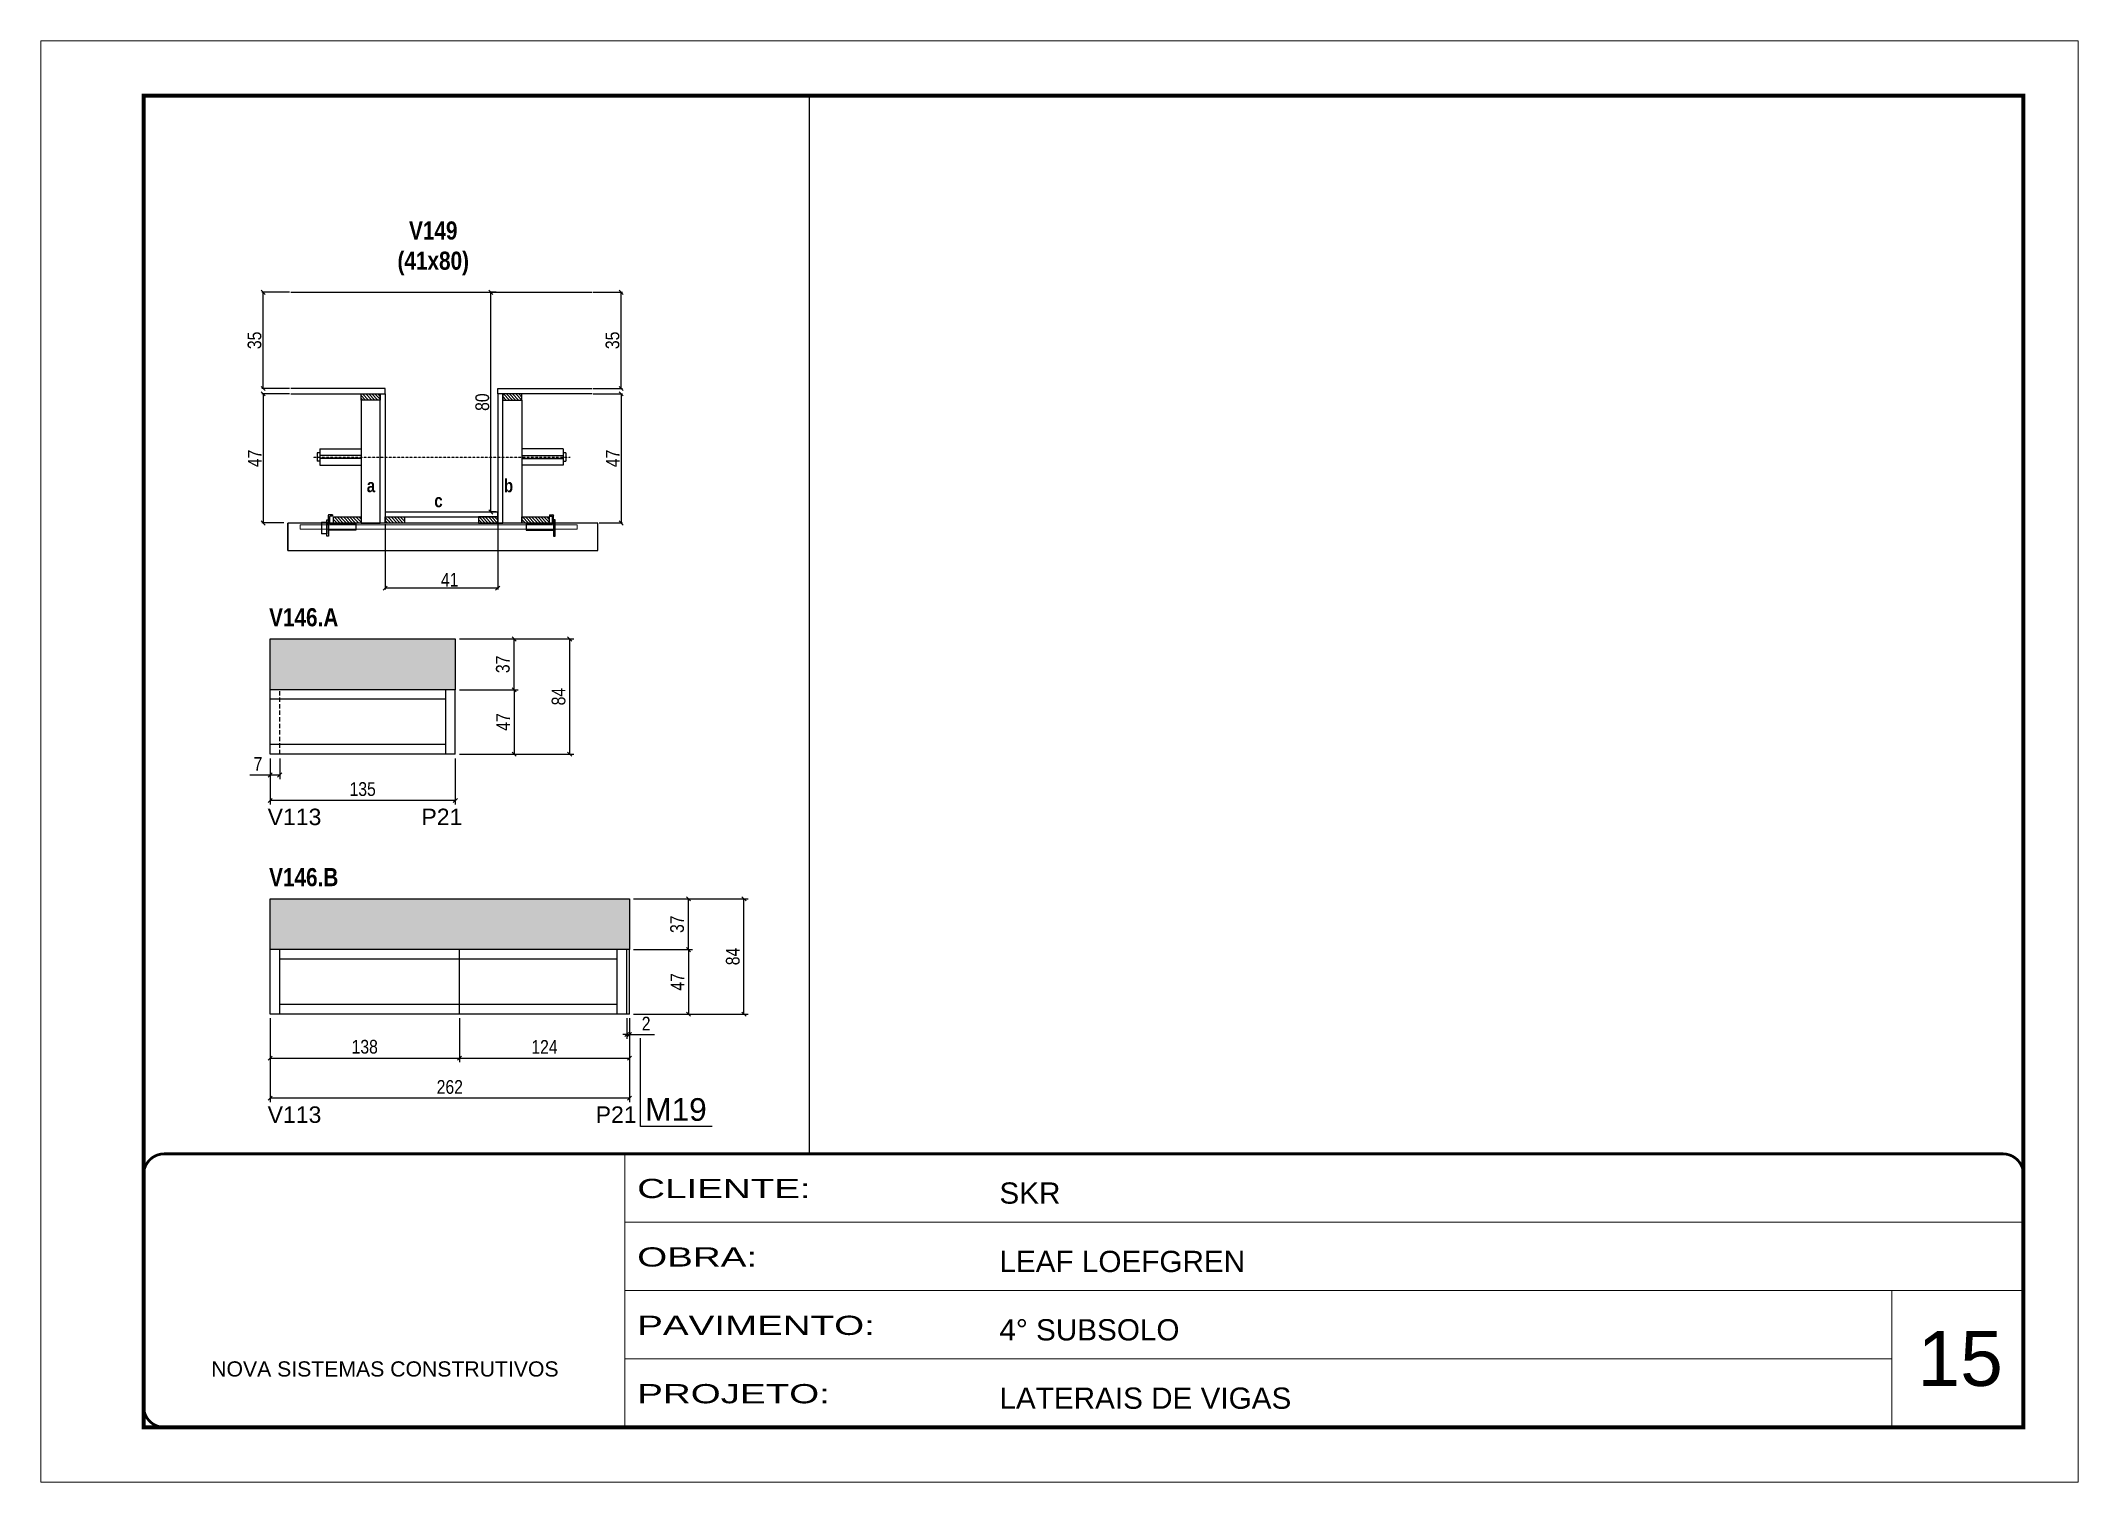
# Model space of a CAD drawing. Extents: x 3309 to 9590, y -2522 to 14608.
# Drawn here: x 6493 to 7978, y 10112 to 11162 of the extents above; entities that cross this region are included whole.
import ezdxf

# ---------------------------------------------------------------- set-up
doc = ezdxf.new("R2010")
doc.units = 0
for name, pattern in [('CONTINUO', [0]), ('DASHED', [0.75, 0.5, -0.25]), ('HIDDEN', [0.375, 0.25, -0.125]), ('HIDDEN2', [4.7625, 3.175, -1.5875])]:
    doc.linetypes.add(name, pattern=pattern)
for name, color, linetype in [('5', 5, 'Continuous'), ('barrote', 251, 'Continuous'), ('COTA', 241, 'Continuous'), ('detalhes', 4, 'Continuous'), ('NOMENCLATURA', 7, 'Continuous'), ('Painéis', 200, 'Continuous'), ('presilha', 1, 'Continuous'), ('SARR_2.2x10', 60, 'Continuous'), ('SARR_2.2x7', 40, 'Continuous'), ('SARR_3.5x7', 81, 'Continuous'), ('TENSOR', 3, 'Continuous')]:
    doc.layers.add(name, color=color, linetype=linetype)
for name, color, linetype, lineweight in [('CARIMBO', 255, 'Continuous', 9), ('CONCRETO', 251, 'Continuous', 25), ('Folhas', 255, 'Continuous', 9), ('SARRAFO DE PRESSAO', 251, 'DASHED', 9), ('SCO-___-LAJ', 2, 'Continuous', 0)]:
    doc.layers.add(name, color=color, linetype=linetype, lineweight=lineweight)
doc.styles.add('ARIAL', font='arial.ttf')
doc.styles.add('COTA TECNICA', font='techl___.ttf', dxfattribs={"height": 10})
doc.styles.add('COTA TECNICA 2X', font='techl___.ttf', dxfattribs={"height": 10})
doc.styles.get("Standard").update_dxf_attribs({"font": 'arial.ttf'})
doc.styles.add('TECNICA', font='techb___.ttf', dxfattribs={"height": 10})
doc.styles.add('Tecnologia', font='')
doc.styles.get('Tecnologia').set_extended_font_data('Forgotten Futurist')
doc.dimstyles.new('PAINEL', dxfattribs={"dimtxt": 10, "dimasz": 3, "dimexe": 3, "dimexo": 3, "dimgap": 3, "dimtad": 1, "dimdec": 1, "dimzin": 12, "dimdsep": 46, "dimtxsty": 'COTA TECNICA', "dimblk1": 'OBLIQUE', "dimblk2": 'OBLIQUE', "dimsah": 1, "dimcen": 0.9, "dimclrd": 4, "dimclre": 4, "dimclrt": 240, "dimadec": 1, "dimazin": 3, "dimtfac": 1, "dimtdec": 1, "dimtmove": 0, "dimatfit": 3, "dimfxl": 1, "dimtolj": 1, "dimtzin": 12, "dimarcsym": 0})
doc.dimstyles.new('SECAO', dxfattribs={"dimscale": 0.333333, "dimtxt": 5, "dimasz": 9, "dimexe": 3, "dimexo": 3, "dimgap": 3, "dimtad": 1, "dimdec": 1, "dimlfac": 0.5, "dimzin": 12, "dimdsep": 46, "dimtxsty": 'COTA TECNICA 2X', "dimblk1": 'OBLIQUE', "dimblk2": 'OBLIQUE', "dimsah": 1, "dimcen": 0.9, "dimclrd": 4, "dimclre": 4, "dimclrt": 240, "dimadec": 1, "dimazin": 3, "dimtfac": 1, "dimtdec": 1, "dimtmove": 0, "dimatfit": 3, "dimfxl": 1, "dimtolj": 1, "dimtzin": 12, "dimarcsym": 0})

msp = doc.modelspace()

# ---------------------------------------------------------------- texts
at = {"layer": '5', "linetype": 'Continuous'}
for s, p in [('V113', (6658.24, 10590.8)), ('P21', (6770.33, 10590.8)), ('V113', (6658.24, 10373.9)), ('P21', (6897.33, 10373.9))]:
    msp.add_text(s, height=12, rotation=0.00004, dxfattribs=at).set_placement(p)
at = {"layer": 'CARIMBO', "style": 'ARIAL'}
msp.add_text('15', height=40, dxfattribs=at).set_placement((7860.73, 10182.28))
at = {"layer": 'detalhes', "style": 'TECNICA'}
for s, p in [('a', (6730.47, 10833.29)), ('b', (6830.44, 10833.28)), ('c', (6779.7, 10822.33))]:
    msp.add_text(s, height=9.6, dxfattribs=at).set_placement(p)
at = {"layer": 'NOMENCLATURA', "style": 'TECNICA'}
for s, p in [('V146.A', (6659.31, 10735.62)), ('V146.B', (6659.31, 10546.3))]:
    msp.add_text(s, height=13.2, dxfattribs=at).set_placement(p)
at = {"layer": 'NOMENCLATURA', "linetype": 'Continuous'}
msp.add_text('M19', height=16.5, dxfattribs=at).set_placement((6933.43, 10375.41))
at = {"layer": 'NOMENCLATURA', "insert": (6778.94, 11030.55), "char_height": 13.2, "attachment_point": 2, "style": 'TECNICA'}
msp.add_mtext_dynamic_manual_height_columns('V149\\P(41x80)', width=300.2766, gutter_width=1, heights=[0], dxfattribs=at)

# ---------------------------------------------------------------- blocks, each defined once
blk = doc.blocks.new('9999999999')
at = {"color": 30, "linetype": 'CONTINUO'}
for p, q in [((98564.6, 34230.2), (98564.6, 34429.4)), ((98564.6, 34379.6), (99584, 34379.6)), ((98564.6, 34329.8), (99488, 34329.8)), ((99584, 34329.8), (99488, 34329.8)), ((99488, 34329.8), (99488, 34230.2)), ((98564.6, 34280), (99488, 34280))]:
    blk.add_line(p, q, dxfattribs=at)
at = {"color": 30, "linetype": 'CONTINUO', "const_width": 2}
blk.add_lwpolyline([(99584, 34230.2), (99584, 34414.4, 0.414214), (99569, 34429.4), (98229, 34429.4, 0.414214), (98214, 34414.4), (98214, 34245.2, 0.414214), (98229, 34230.2), (99584, 34230.2)], format="xyb", dxfattribs=at)
at = {"layer": 'Folhas'}
blk.add_lwpolyline([(98139, 34190.2), (99624, 34190.2), (99624, 35240.2), (98139, 35240.2)], close=True, dxfattribs=at)
at = {"layer": 'Folhas', "color": 30, "const_width": 3}
blk.add_lwpolyline([(98214, 34230.2), (99584, 34230.2), (99584, 35200.2), (98214, 35200.2)], close=True, dxfattribs=at)
at = {"color": 7, "linetype": 'Continuous', "ltscale": 5, "style": 'ARIAL'}
for s, height, p in [('SKR', 15.48, (98837.7, 34393.1)), ('LEAF LOEFGREN', 15.483, (98837.7, 34343.3)), ('4° SUBSOLO', 15.48, (98837.7, 34293.5)), ('NOVA SISTEMAS CONSTRUTIVOS', 11.059, (98263.2, 34267.2)), ('LATERAIS DE VIGAS', 15.483, (98837.7, 34243.7))]:
    blk.add_text(s, height=height, dxfattribs=at).set_placement(p)
at = {"layer": 'Folhas', "color": 7, "style": 'Tecnologia', "width": 1.5}
for s, p in [('CLIENTE:', (98573.7, 34397.2)), ('OBRA:', (98573.7, 34347.3)), ('PAVIMENTO:', (98573.7, 34297.5)), ('PROJETO:', (98573.7, 34247.7))]:
    blk.add_text(s, height=14, dxfattribs=at).set_placement(p)
blk = doc.blocks.new('_Oblique')
at = {"color": 0, "linetype": 'ByBlock', "lineweight": -2}
blk.add_line((-0.5, -0.5), (0.5, 0.5), dxfattribs=at)
blk = doc.blocks.new('*D508')
at = {"layer": 'COTA', "color": 4, "lineweight": -2, "transparency": 16777216}
for p, q in [((6743.9, 10809.9), (6743.9, 10762.4)), ((6825.9, 10809.9), (6825.9, 10762.4)), ((6825.9, 10763.4), (6743.9, 10763.4))]:
    blk.add_line(p, q, dxfattribs=at)
at = {"layer": 'Defpoints', "color": 0, "transparency": 16777216}
for p in [(6743.9, 10810.9), (6825.9, 10810.9), (6743.9, 10763.4)]:
    blk.add_point(p, dxfattribs=at)
at = {"layer": 'COTA', "color": 4, "lineweight": -2, "transparency": 16777216, "xscale": 3, "yscale": 3, "zscale": 3, "rotation": 180}
blk.add_blockref('_Oblique', (6743.9, 10763.4), dxfattribs=at)
at = {"layer": 'COTA', "color": 4, "lineweight": -2, "transparency": 16777216, "xscale": 3, "yscale": 3, "zscale": 3}
blk.add_blockref('_Oblique', (6825.9, 10763.4), dxfattribs=at)
at = {"layer": 'COTA', "color": 240, "transparency": 16777216, "insert": (6790.9, 10769.5), "char_height": 10, "attachment_point": 5, "style": 'COTA TECNICA 2X'}
blk.add_mtext('\\A1;41', dxfattribs=at)
blk = doc.blocks.new('PRESILHA METÁLICA 1')
at = {"layer": 'presilha'}
for p, q in [((0, 13), (6, 13)), ((0, 13), (0, 0)), ((6, 0), (0, 0)), ((6, 15.5), (7.5, 15.5)), ((6, -2.5), (6, 15.5)), ((6, 13), (6, 0)), ((7.5, 10.6), (7.5, 19.9)), ((7.5, 15.5), (7.5, -2.5)), ((37.5, 4.1), (7.5, 4.1)), ((12, 21), (8.6, 21)), ((9, 11.6), (9, 18.9)), ((12, 19.5), (9.6, 19.5)), ((37.5, 11), (9.6, 11)), ((12, 21), (12, 19.5)), ((37.5, 11), (37.5, 4.1)), ((7.5, -2.5), (6, -2.5))]:
    blk.add_line(p, q, dxfattribs=at)
for centre, radius, start, end in [((8.6, 19.9), 1.14, 90, 180), ((9.6, 18.9), 0.57, 90, 180), ((9.6, 11.6), 0.57, 180, 270)]:
    blk.add_arc(centre, radius, start, end, dxfattribs=at)
blk = doc.blocks.new('PRESILHA METÁLICA 2')
at = {"layer": 'presilha'}
for p, q in [((-5.2, 23.5), (-5.2, 22)), ((-5.2, 23.5), (-1.9, 23.5)), ((-0.8, 14.6), (-0.8, 22.4)), ((-30.8, 13.5), (-30.8, 6.6)), ((-30.8, 13.5), (-2.8, 13.5)), ((-30.8, 6.6), (-0.8, 6.6)), ((-5.2, 22), (-2.8, 22)), ((-2.2, 14.1), (-2.2, 21.4)), ((0.8, 18), (-0.8, 18)), ((-0.8, 18), (-0.8, 0)), ((-0.8, 0), (0.8, 0)), ((0.8, 0), (0.8, 18))]:
    blk.add_line(p, q, dxfattribs=at)
for centre, radius, start, end in [((-1.9, 22.4), 1.14, 0, 90), ((-2.8, 21.4), 0.57, 0, 90), ((-2.8, 14.1), 0.57, 270, 0)]:
    blk.add_arc(centre, radius, start, end, dxfattribs=at)
blk = doc.blocks.new('*D509')
at = {"layer": 'COTA', "color": 4, "lineweight": -2, "transparency": 16777216}
for p, q in [((6674.2, 10904.9), (6653.9, 10904.9)), ((6654.9, 10904.9), (6654.9, 10810.9)), ((6670.1, 10810.9), (6653.9, 10810.9))]:
    blk.add_line(p, q, dxfattribs=at)
at = {"layer": 'Defpoints', "color": 0, "transparency": 16777216}
for p in [(6675.2, 10904.9), (6654.9, 10810.9), (6671.1, 10810.9)]:
    blk.add_point(p, dxfattribs=at)
at = {"layer": 'COTA', "color": 4, "lineweight": -2, "transparency": 16777216, "xscale": 3, "yscale": 3, "zscale": 3}
for p, rotation in [((6654.9, 10904.9), 90), ((6654.9, 10810.9), 270)]:
    blk.add_blockref('_Oblique', p, dxfattribs=dict(at, rotation=rotation))
at = {"layer": 'COTA', "color": 240, "transparency": 16777216, "insert": (6648.8, 10857.9), "char_height": 10, "attachment_point": 5, "rotation": 90, "style": 'COTA TECNICA 2X'}
blk.add_mtext('\\A1;47', dxfattribs=at)
blk = doc.blocks.new('*D510')
at = {"layer": 'COTA', "color": 4, "lineweight": -2, "transparency": 16777216}
for p, q in [((6895.6, 10904.9), (6916.9, 10904.9)), ((6915.9, 10904.9), (6915.9, 10810.9)), ((6899.8, 10810.9), (6916.9, 10810.9))]:
    blk.add_line(p, q, dxfattribs=at)
at = {"layer": 'Defpoints', "color": 0, "transparency": 16777216}
for p in [(6894.6, 10904.9), (6898.8, 10810.9), (6915.9, 10810.9)]:
    blk.add_point(p, dxfattribs=at)
at = {"layer": 'COTA', "color": 4, "lineweight": -2, "transparency": 16777216, "xscale": 3, "yscale": 3, "zscale": 3}
for p, rotation in [((6915.9, 10904.9), 90), ((6915.9, 10810.9), 270)]:
    blk.add_blockref('_Oblique', p, dxfattribs=dict(at, rotation=rotation))
at = {"layer": 'COTA', "color": 240, "transparency": 16777216, "insert": (6909.8, 10857.9), "char_height": 10, "attachment_point": 5, "rotation": 90, "style": 'COTA TECNICA 2X'}
blk.add_mtext('\\A1;47', dxfattribs=at)
blk = doc.blocks.new('*D511')
at = {"layer": 'COTA', "color": 4, "lineweight": -2, "transparency": 16777216}
for p, q in [((6824.9, 10978.9), (6819.9, 10978.9)), ((6820.9, 10818.9), (6820.9, 10978.9)), ((6824.9, 10818.9), (6819.9, 10818.9))]:
    blk.add_line(p, q, dxfattribs=at)
at = {"layer": 'Defpoints', "color": 0, "transparency": 16777216}
for p in [(6820.9, 10978.9), (6825.9, 10978.9), (6825.9, 10818.9)]:
    blk.add_point(p, dxfattribs=at)
at = {"layer": 'COTA', "color": 4, "lineweight": -2, "transparency": 16777216, "xscale": 3, "yscale": 3, "zscale": 3}
for p, rotation in [((6820.9, 10978.9), 90), ((6820.9, 10818.9), 270)]:
    blk.add_blockref('_Oblique', p, dxfattribs=dict(at, rotation=rotation))
at = {"layer": 'COTA', "color": 240, "transparency": 16777216, "insert": (6814.7, 10898.9), "char_height": 10, "attachment_point": 5, "rotation": 90, "style": 'COTA TECNICA 2X'}
blk.add_mtext('\\A1;80', dxfattribs=at)
blk = doc.blocks.new('*D512')
at = {"layer": 'COTA', "color": 4, "lineweight": -2, "transparency": 16777216}
for p, q in [((6895.6, 10978.9), (6916.9, 10978.9)), ((6915.9, 10908.9), (6915.9, 10978.9)), ((6895.6, 10908.9), (6916.9, 10908.9))]:
    blk.add_line(p, q, dxfattribs=at)
at = {"layer": 'Defpoints', "color": 0, "transparency": 16777216}
for p in [(6894.6, 10978.9), (6915.9, 10978.9), (6894.6, 10908.9)]:
    blk.add_point(p, dxfattribs=at)
at = {"layer": 'COTA', "color": 4, "lineweight": -2, "transparency": 16777216, "xscale": 3, "yscale": 3, "zscale": 3}
for p, rotation in [((6915.9, 10978.9), 90), ((6915.9, 10908.9), 270)]:
    blk.add_blockref('_Oblique', p, dxfattribs=dict(at, rotation=rotation))
at = {"layer": 'COTA', "color": 240, "transparency": 16777216, "insert": (6909.6, 10943.9), "char_height": 10, "attachment_point": 5, "rotation": 90, "style": 'COTA TECNICA 2X'}
blk.add_mtext('\\A1;35', dxfattribs=at)
blk = doc.blocks.new('*D513')
at = {"layer": 'COTA', "color": 4, "lineweight": -2, "transparency": 16777216}
for p, q in [((6674.2, 10978.9), (6653.9, 10978.9)), ((6654.9, 10908.9), (6654.9, 10978.9)), ((6674.2, 10908.9), (6653.9, 10908.9))]:
    blk.add_line(p, q, dxfattribs=at)
at = {"layer": 'Defpoints', "color": 0, "transparency": 16777216}
for p in [(6654.9, 10978.9), (6675.2, 10978.9), (6675.2, 10908.9)]:
    blk.add_point(p, dxfattribs=at)
at = {"layer": 'COTA', "color": 4, "lineweight": -2, "transparency": 16777216, "xscale": 3, "yscale": 3, "zscale": 3}
for p, rotation in [((6654.9, 10978.9), 90), ((6654.9, 10908.9), 270)]:
    blk.add_blockref('_Oblique', p, dxfattribs=dict(at, rotation=rotation))
at = {"layer": 'COTA', "color": 240, "transparency": 16777216, "insert": (6648.7, 10943.9), "char_height": 10, "attachment_point": 5, "rotation": 90, "style": 'COTA TECNICA 2X'}
blk.add_mtext('\\A1;35', dxfattribs=at)
blk = doc.blocks.new('*D514')
at = {"layer": 'COTA', "color": 4, "linetype": 'ByBlock', "lineweight": -2, "transparency": 16777216}
for p, q in [((6660, 10639.4), (6660, 10605.8)), ((6795, 10639.4), (6795, 10605.8)), ((6795, 10608.8), (6660, 10608.8))]:
    blk.add_line(p, q, dxfattribs=at)
at = {"layer": 'Defpoints', "color": 0, "linetype": 'ByBlock', "transparency": 16777216}
for p in [(6660, 10642.4), (6795, 10642.4), (6660, 10608.8)]:
    blk.add_point(p, dxfattribs=at)
at = {"layer": 'COTA', "color": 4, "linetype": 'ByBlock', "lineweight": -2, "transparency": 16777216, "xscale": 3, "yscale": 3, "zscale": 3, "rotation": 180}
blk.add_blockref('_Oblique', (6660, 10608.8), dxfattribs=at)
at = {"layer": 'COTA', "color": 4, "linetype": 'ByBlock', "lineweight": -2, "transparency": 16777216, "xscale": 3, "yscale": 3, "zscale": 3}
blk.add_blockref('_Oblique', (6795, 10608.8), dxfattribs=at)
at = {"layer": 'COTA', "color": 240, "linetype": 'ByBlock', "transparency": 16777216, "insert": (6727.5, 10617), "char_height": 10, "attachment_point": 5, "style": 'COTA TECNICA'}
blk.add_mtext('\\A1;135', dxfattribs=at)
blk = doc.blocks.new('*D515')
at = {"layer": 'COTA', "color": 4, "lineweight": -2, "transparency": 16777216}
for p, q in [((6798, 10689.4), (6840.9, 10689.4)), ((6837.9, 10689.4), (6837.9, 10642.4)), ((6798, 10642.4), (6840.9, 10642.4))]:
    blk.add_line(p, q, dxfattribs=at)
at = {"layer": 'Defpoints', "color": 0, "transparency": 16777216}
for p in [(6795, 10689.4), (6795, 10642.4), (6837.9, 10642.4)]:
    blk.add_point(p, dxfattribs=at)
at = {"layer": 'COTA', "color": 4, "lineweight": -2, "transparency": 16777216, "xscale": 3, "yscale": 3, "zscale": 3}
for p, rotation in [((6837.9, 10689.4), 90), ((6837.9, 10642.4), 270)]:
    blk.add_blockref('_Oblique', p, dxfattribs=dict(at, rotation=rotation))
at = {"layer": 'COTA', "color": 240, "transparency": 16777216, "insert": (6829.9, 10665.9), "char_height": 10, "attachment_point": 5, "rotation": 90, "style": 'COTA TECNICA'}
blk.add_mtext('\\A1;47', dxfattribs=at)
blk = doc.blocks.new('*D516')
at = {"layer": 'COTA', "color": 4, "lineweight": -2, "transparency": 16777216}
for p, q in [((6798, 10726.4), (6840.9, 10726.4)), ((6837.9, 10689.4), (6837.9, 10726.4)), ((6798, 10689.4), (6840.9, 10689.4))]:
    blk.add_line(p, q, dxfattribs=at)
at = {"layer": 'Defpoints', "color": 0, "transparency": 16777216}
for p in [(6795, 10726.4), (6837.9, 10726.4), (6795, 10689.4)]:
    blk.add_point(p, dxfattribs=at)
at = {"layer": 'COTA', "color": 4, "lineweight": -2, "transparency": 16777216, "xscale": 3, "yscale": 3, "zscale": 3}
for p, rotation in [((6837.9, 10726.4), 90), ((6837.9, 10689.4), 270)]:
    blk.add_blockref('_Oblique', p, dxfattribs=dict(at, rotation=rotation))
at = {"layer": 'COTA', "color": 240, "transparency": 16777216, "insert": (6829.7, 10707.9), "char_height": 10, "attachment_point": 5, "rotation": 90, "style": 'COTA TECNICA'}
blk.add_mtext('\\A1;37', dxfattribs=at)
blk = doc.blocks.new('*D517')
at = {"layer": 'COTA', "color": 4, "lineweight": -2, "transparency": 16777216}
for p, q in [((6660, 10639.4), (6660, 10624.3)), ((6667, 10639.4), (6667, 10624.3)), ((6660, 10627.3), (6645.3, 10627.3)), ((6667, 10627.3), (6660, 10627.3))]:
    blk.add_line(p, q, dxfattribs=at)
at = {"layer": 'Defpoints', "color": 0, "transparency": 16777216}
for p in [(6660, 10642.4), (6667, 10642.4), (6660, 10627.3)]:
    blk.add_point(p, dxfattribs=at)
at = {"layer": 'COTA', "color": 4, "lineweight": -2, "transparency": 16777216, "xscale": 3, "yscale": 3, "zscale": 3, "rotation": 180}
blk.add_blockref('_Oblique', (6660, 10627.3), dxfattribs=at)
at = {"layer": 'COTA', "color": 4, "lineweight": -2, "transparency": 16777216, "xscale": 3, "yscale": 3, "zscale": 3}
blk.add_blockref('_Oblique', (6667, 10627.3), dxfattribs=at)
at = {"layer": 'COTA', "color": 240, "transparency": 16777216, "insert": (6651.2, 10635.4), "char_height": 10, "attachment_point": 5, "style": 'COTA TECNICA'}
blk.add_mtext('\\A1;7', dxfattribs=at)
blk = doc.blocks.new('*D518')
at = {"layer": 'COTA', "color": 4, "lineweight": -2, "transparency": 16777216}
for p, q in [((6798, 10726.4), (6881.4, 10726.4)), ((6878.4, 10642.4), (6878.4, 10726.4)), ((6798, 10642.4), (6881.4, 10642.4))]:
    blk.add_line(p, q, dxfattribs=at)
at = {"layer": 'Defpoints', "color": 0, "transparency": 16777216}
for p in [(6795, 10726.4), (6878.4, 10726.4), (6795, 10642.4)]:
    blk.add_point(p, dxfattribs=at)
at = {"layer": 'COTA', "color": 4, "lineweight": -2, "transparency": 16777216, "xscale": 3, "yscale": 3, "zscale": 3}
for p, rotation in [((6878.4, 10726.4), 90), ((6878.4, 10642.4), 270)]:
    blk.add_blockref('_Oblique', p, dxfattribs=dict(at, rotation=rotation))
at = {"layer": 'COTA', "color": 240, "transparency": 16777216, "insert": (6870.3, 10684.4), "char_height": 10, "attachment_point": 5, "rotation": 90, "style": 'COTA TECNICA'}
blk.add_mtext('\\A1;84', dxfattribs=at)
blk = doc.blocks.new('*D519')
at = {"layer": 'COTA', "color": 4, "linetype": 'ByBlock', "lineweight": -2, "transparency": 16777216}
for p, q in [((6660, 10450.1), (6660, 10388.9)), ((6922, 10450.1), (6922, 10388.9)), ((6922, 10391.9), (6660, 10391.9))]:
    blk.add_line(p, q, dxfattribs=at)
at = {"layer": 'Defpoints', "color": 0, "linetype": 'ByBlock', "transparency": 16777216}
for p in [(6660, 10453.1), (6922, 10453.1), (6660, 10391.9)]:
    blk.add_point(p, dxfattribs=at)
at = {"layer": 'COTA', "color": 4, "linetype": 'ByBlock', "lineweight": -2, "transparency": 16777216, "xscale": 3, "yscale": 3, "zscale": 3, "rotation": 180}
blk.add_blockref('_Oblique', (6660, 10391.9), dxfattribs=at)
at = {"layer": 'COTA', "color": 4, "linetype": 'ByBlock', "lineweight": -2, "transparency": 16777216, "xscale": 3, "yscale": 3, "zscale": 3}
blk.add_blockref('_Oblique', (6922, 10391.9), dxfattribs=at)
at = {"layer": 'COTA', "color": 240, "linetype": 'ByBlock', "transparency": 16777216, "insert": (6791, 10400), "char_height": 10, "attachment_point": 5, "style": 'COTA TECNICA'}
blk.add_mtext('\\A1;262', dxfattribs=at)
blk = doc.blocks.new('*D520')
at = {"layer": 'COTA', "color": 4, "lineweight": -2, "transparency": 16777216}
for p, q in [((6925, 10500.1), (6967.9, 10500.1)), ((6964.9, 10500.1), (6964.9, 10453.1)), ((6925, 10453.1), (6967.9, 10453.1))]:
    blk.add_line(p, q, dxfattribs=at)
at = {"layer": 'Defpoints', "color": 0, "transparency": 16777216}
for p in [(6922, 10500.1), (6922, 10453.1), (6964.9, 10453.1)]:
    blk.add_point(p, dxfattribs=at)
at = {"layer": 'COTA', "color": 4, "lineweight": -2, "transparency": 16777216, "xscale": 3, "yscale": 3, "zscale": 3}
for p, rotation in [((6964.9, 10500.1), 90), ((6964.9, 10453.1), 270)]:
    blk.add_blockref('_Oblique', p, dxfattribs=dict(at, rotation=rotation))
at = {"layer": 'COTA', "color": 240, "transparency": 16777216, "insert": (6956.9, 10476.6), "char_height": 10, "attachment_point": 5, "rotation": 90, "style": 'COTA TECNICA'}
blk.add_mtext('\\A1;47', dxfattribs=at)
blk = doc.blocks.new('*D521')
at = {"layer": 'COTA', "color": 4, "lineweight": -2, "transparency": 16777216}
for p, q in [((6925, 10537.1), (6967.9, 10537.1)), ((6964.9, 10500.1), (6964.9, 10537.1)), ((6925, 10500.1), (6967.9, 10500.1))]:
    blk.add_line(p, q, dxfattribs=at)
at = {"layer": 'Defpoints', "color": 0, "transparency": 16777216}
for p in [(6922, 10537.1), (6964.9, 10537.1), (6922, 10500.1)]:
    blk.add_point(p, dxfattribs=at)
at = {"layer": 'COTA', "color": 4, "lineweight": -2, "transparency": 16777216, "xscale": 3, "yscale": 3, "zscale": 3}
for p, rotation in [((6964.9, 10537.1), 90), ((6964.9, 10500.1), 270)]:
    blk.add_blockref('_Oblique', p, dxfattribs=dict(at, rotation=rotation))
at = {"layer": 'COTA', "color": 240, "transparency": 16777216, "insert": (6956.7, 10518.6), "char_height": 10, "attachment_point": 5, "rotation": 90, "style": 'COTA TECNICA'}
blk.add_mtext('\\A1;37', dxfattribs=at)
blk = doc.blocks.new('*D522')
at = {"layer": 'COTA', "color": 4, "lineweight": -2, "transparency": 16777216}
for p, q in [((6925, 10537.1), (7008.4, 10537.1)), ((7005.4, 10453.1), (7005.4, 10537.1)), ((6925, 10453.1), (7008.4, 10453.1))]:
    blk.add_line(p, q, dxfattribs=at)
at = {"layer": 'Defpoints', "color": 0, "transparency": 16777216}
for p in [(6922, 10537.1), (7005.4, 10537.1), (6922, 10453.1)]:
    blk.add_point(p, dxfattribs=at)
at = {"layer": 'COTA', "color": 4, "lineweight": -2, "transparency": 16777216, "xscale": 3, "yscale": 3, "zscale": 3}
for p, rotation in [((7005.4, 10537.1), 90), ((7005.4, 10453.1), 270)]:
    blk.add_blockref('_Oblique', p, dxfattribs=dict(at, rotation=rotation))
at = {"layer": 'COTA', "color": 240, "transparency": 16777216, "insert": (6997.3, 10495.1), "char_height": 10, "attachment_point": 5, "rotation": 90, "style": 'COTA TECNICA'}
blk.add_mtext('\\A1;84', dxfattribs=at)
blk = doc.blocks.new('*D523')
at = {"layer": 'COTA', "color": 4, "lineweight": -2, "transparency": 16777216}
for p, q in [((6660, 10450.1), (6660, 10418.1)), ((6798, 10450.1), (6798, 10418.1)), ((6660, 10421.1), (6798, 10421.1))]:
    blk.add_line(p, q, dxfattribs=at)
at = {"layer": 'Defpoints', "color": 0, "transparency": 16777216}
for p in [(6660, 10453.1), (6798, 10453.1), (6798, 10421.1)]:
    blk.add_point(p, dxfattribs=at)
at = {"layer": 'COTA', "color": 4, "lineweight": -2, "transparency": 16777216, "xscale": 3, "yscale": 3, "zscale": 3, "rotation": 180}
blk.add_blockref('_Oblique', (6660, 10421.1), dxfattribs=at)
at = {"layer": 'COTA', "color": 4, "lineweight": -2, "transparency": 16777216, "xscale": 3, "yscale": 3, "zscale": 3}
blk.add_blockref('_Oblique', (6798, 10421.1), dxfattribs=at)
at = {"layer": 'COTA', "color": 240, "transparency": 16777216, "insert": (6729, 10429.3), "char_height": 10, "attachment_point": 5, "style": 'COTA TECNICA'}
blk.add_mtext('\\A1;138', dxfattribs=at)
blk = doc.blocks.new('*D524')
at = {"layer": 'COTA', "color": 4, "lineweight": -2, "transparency": 16777216}
for p, q in [((6798, 10450.1), (6798, 10418.1)), ((6922, 10450.1), (6922, 10418.1)), ((6798, 10421.1), (6922, 10421.1))]:
    blk.add_line(p, q, dxfattribs=at)
at = {"layer": 'Defpoints', "color": 0, "transparency": 16777216}
for p in [(6798, 10453.1), (6922, 10453.1), (6922, 10421.1)]:
    blk.add_point(p, dxfattribs=at)
at = {"layer": 'COTA', "color": 4, "lineweight": -2, "transparency": 16777216, "xscale": 3, "yscale": 3, "zscale": 3, "rotation": 180}
blk.add_blockref('_Oblique', (6798, 10421.1), dxfattribs=at)
at = {"layer": 'COTA', "color": 4, "lineweight": -2, "transparency": 16777216, "xscale": 3, "yscale": 3, "zscale": 3}
blk.add_blockref('_Oblique', (6922, 10421.1), dxfattribs=at)
at = {"layer": 'COTA', "color": 240, "transparency": 16777216, "insert": (6860, 10429.2), "char_height": 10, "attachment_point": 5, "style": 'COTA TECNICA'}
blk.add_mtext('\\A1;124', dxfattribs=at)
blk = doc.blocks.new('*D525')
at = {"layer": 'COTA', "color": 4, "lineweight": -2, "transparency": 16777216}
for p, q in [((6920, 10450.1), (6920, 10435.2)), ((6922, 10450.1), (6922, 10435.2)), ((6920, 10438.2), (6917, 10438.2)), ((6920, 10438.2), (6922, 10438.2)), ((6922, 10438.2), (6940.1, 10438.2))]:
    blk.add_line(p, q, dxfattribs=at)
at = {"layer": 'Defpoints', "color": 0, "transparency": 16777216}
for p in [(6920, 10453.1), (6922, 10453.1), (6922, 10438.2)]:
    blk.add_point(p, dxfattribs=at)
at = {"layer": 'COTA', "color": 4, "lineweight": -2, "transparency": 16777216, "xscale": 3, "yscale": 3, "zscale": 3}
blk.add_blockref('_Oblique', (6920, 10438.2), dxfattribs=at)
at = {"layer": 'COTA', "color": 4, "lineweight": -2, "transparency": 16777216, "xscale": 3, "yscale": 3, "zscale": 3, "rotation": 180}
blk.add_blockref('_Oblique', (6922, 10438.2), dxfattribs=at)
at = {"layer": 'COTA', "color": 240, "transparency": 16777216, "insert": (6934.1, 10446.2), "char_height": 10, "attachment_point": 5, "style": 'COTA TECNICA'}
blk.add_mtext('\\A1;2', dxfattribs=at)

# ---------------------------------------------------------------- dimensions: what is measured, and where the dimension line sits
at = {"layer": 'COTA'}
for base, p1, p2, dimstyle, picture, middle in [((6654.89, 10978.86), (6675.24, 10908.86), (6675.24, 10978.86), 'SECAO', '*D513', (6648.67, 10943.86)), ((6820.87, 10978.86), (6825.94, 10818.86), (6825.94, 10978.86), 'SECAO', '*D511', (6814.74, 10898.86)), ((6915.86, 10978.86), (6894.64, 10908.86), (6894.64, 10978.86), 'SECAO', '*D512', (6909.64, 10943.86)), ((6654.89, 10810.86, 0), (6675.24, 10904.86), (6671.13, 10810.86, 0), 'SECAO', '*D509', (6648.82, 10857.86, 0)), ((6915.86, 10810.86, 0), (6894.64, 10904.86), (6898.75, 10810.86, 0), 'SECAO', '*D510', (6909.78, 10857.86, 0)), ((6837.92, 10726.44), (6795.03, 10689.44), (6795.03, 10726.44), 'PAINEL', '*D516', (6829.7, 10707.94)), ((6878.43, 10726.44), (6795.03, 10642.44), (6795.03, 10726.44), 'PAINEL', '*D518', (6870.34, 10684.44)), ((6837.92, 10642.44), (6795.03, 10689.44), (6795.03, 10642.44), 'PAINEL', '*D515', (6829.85, 10665.94)), ((6964.92, 10537.12), (6922.03, 10500.12), (6922.03, 10537.12), 'PAINEL', '*D521', (6956.7, 10518.62)), ((7005.43, 10537.12), (6922.03, 10453.12), (6922.03, 10537.12), 'PAINEL', '*D522', (6997.34, 10495.12)), ((6964.92, 10453.12), (6922.03, 10500.12), (6922.03, 10453.12), 'PAINEL', '*D520', (6956.85, 10476.62))]:
    dim = msp.add_linear_dim(base=base, p1=p1, p2=p2, angle=90, dimstyle=dimstyle, dxfattribs=at)
    dim.commit()
    dim.dimension.update_dxf_attribs({"geometry": picture, "text_midpoint": middle})
dim = msp.add_linear_dim(base=(6743.94, 10763.38), p1=(6825.94, 10810.86), p2=(6743.94, 10810.86), angle=180, dimstyle='SECAO', dxfattribs=at)
dim.commit()
dim.dimension.update_dxf_attribs({"geometry": '*D508', "text_midpoint": (6790.94, 10763.38), "dimtype": 160})
for base, p1, p2, picture, middle in [((6660.03, 10627.33), (6667.03, 10642.44), (6660.03, 10642.44), '*D517', (6651.17, 10635.4)), ((6798.03, 10421.09), (6660.03, 10453.12), (6798.03, 10453.12), '*D523', (6729.03, 10429.33)), ((6922.03, 10438.15), (6920.03, 10453.12), (6922.03, 10453.12), '*D525', (6934.09, 10446.15))]:
    dim = msp.add_linear_dim(base=base, p1=p1, p2=p2, dimstyle='PAINEL', dxfattribs=at)
    dim.commit()
    dim.dimension.update_dxf_attribs({"geometry": picture, "text_midpoint": middle})
at = {"layer": 'COTA', "linetype": 'ByBlock'}
for base, p1, p2, picture, middle in [((6660.03, 10608.81), (6795.03, 10642.44), (6660.03, 10642.44), '*D514', (6727.53, 10617.03)), ((6660.03, 10391.92), (6922.03, 10453.12), (6660.03, 10453.12), '*D519', (6791.03, 10400.02))]:
    dim = msp.add_linear_dim(base=base, p1=p1, p2=p2, angle=180, dimstyle='PAINEL', dxfattribs=at)
    dim.commit()
    dim.dimension.update_dxf_attribs({"geometry": picture, "text_midpoint": middle})
at = {"layer": 'COTA'}
dim = msp.add_linear_dim(base=(6922.03, 10421.09), p1=(6798.03, 10453.12), p2=(6922.03, 10453.12), dimstyle='PAINEL', override={"dimtmove": 1}, dxfattribs=at)
dim.commit()
dim.dimension.update_dxf_attribs({"geometry": '*D524', "text_midpoint": (6860.03, 10429.16)})

# ---------------------------------------------------------------- hatches: boundary and pattern name
at = {"layer": 'COTA'}
h = msp.add_hatch(dxfattribs=at)
h.set_pattern_fill('AR-CONC', color=256, scale=0.03)
h.set_pattern_definition([(50, (602.183, -18.2766), (5.46554, -0.4781726), [0.5715, -6.2865]), (355, (602.183, -18.2766), (-1.0573026, 5.7317054), [0.4572, -5.0292175]), (100.451445, (602.6383, -18.3164), (4.4082374, 5.2535326), [0.4857003, -5.3427073]), (46.1842, (602.183, -16.7526), (8.1323712, -1.26127), [0.85725, -9.42975]), (96.63556, (602.8605, -16.858), (7.122124, 7.4227837), [0.7285507, -8.014068]), (351.18415, (602.183, -16.7526), (7.122124, 7.422784), [0.685799, -7.543792]), (21, (602.945, -17.1336), (4.5484317, -3.067956), [0.5715, -6.2865]), (326, (602.945, -17.1336), (1.8540609, 5.525639), [0.4572, -5.0292]), (71.451445, (603.324, -17.389), (6.4024926, 2.457683), [0.4857003, -5.3426981]), (37.5, (602.1828, -18.2766), (0.0926581, 2.53665117), [0, -4.96824, 0, -5.1054, 0, -5.04825]), (7.5, (602.1828, -18.2766), (2.0045899, 3.00541724), [0, -2.91084, 0, -4.85394, 0, -1.92405]), (327.5, (600.4835, -18.2766), (4.06771786, -0.17186232), [0, -1.905, 0, -5.9436, 0, -7.8867]), (317.5, (599.7215, -18.2766), (4.4438754, 0.7627947), [0, -2.4765, 0, -3.94716, 0, -5.6007])])
h.paths.add_polyline_path([(6795.03, 10689.44), (6795.03, 10726.44), (6660.03, 10726.44), (6660.03, 10689.44)])
h = msp.add_hatch(dxfattribs=at)
h.set_pattern_fill('AR-CONC', color=256, scale=0.03)
h.set_pattern_definition([(50, (602.183, -207.594), (5.46554, -0.4781726), [0.5715, -6.2865]), (355, (602.183, -207.594), (-1.0573026, 5.7317054), [0.4572, -5.0292175]), (100.451445, (602.6383, -207.634), (4.4082374, 5.2535326), [0.4857003, -5.3427073]), (46.1842, (602.183, -206.07), (8.1323712, -1.26127), [0.85725, -9.42975]), (96.63556, (602.8605, -206.175), (7.122124, 7.4227837), [0.7285507, -8.014068]), (351.18415, (602.183, -206.07), (7.122124, 7.422784), [0.685799, -7.543792]), (21, (602.945, -206.451), (4.5484317, -3.067956), [0.5715, -6.2865]), (326, (602.945, -206.451), (1.8540609, 5.525639), [0.4572, -5.0292]), (71.451445, (603.324, -206.707), (6.4024926, 2.457683), [0.4857003, -5.3426981]), (37.5, (602.1828, -207.5942), (0.0926581, 2.53665117), [0, -4.96824, 0, -5.1054, 0, -5.04825]), (7.5, (602.1828, -207.5942), (2.0045899, 3.00541724), [0, -2.91084, 0, -4.85394, 0, -1.92405]), (327.5, (600.4835, -207.5942), (4.06771786, -0.17186232), [0, -1.905, 0, -5.9436, 0, -7.8867]), (317.5, (599.7215, -207.594), (4.4438754, 0.7627947), [0, -2.4765, 0, -3.94716, 0, -5.6007])])
h.paths.add_polyline_path([(6660.03, 10537.12), (6660.03, 10500.12), (6922.03, 10500.12), (6922.03, 10537.12)])
at = {"layer": 'SARR_2.2x10'}
h = msp.add_hatch(dxfattribs=at)
h.set_pattern_fill('ANSI31', color=256, scale=0.5, angle=90)
h.set_pattern_definition([(135, (39899.8781, -112701.3136), (-1.122532015, -1.122532015), [])])
h.paths.add_polyline_path([(6706.34, 10815.26), (6706.34, 10810.86), (6726.34, 10810.86), (6726.34, 10815.26)])
h = msp.add_hatch(dxfattribs=at)
h.set_pattern_fill('ANSI31', color=256, scale=0.5, angle=90)
h.set_pattern_definition([(135, (40037.0781, -112701.3136), (-1.122532015, -1.122532015), [])])
h.paths.add_polyline_path([(6843.54, 10815.26), (6843.54, 10810.86), (6863.54, 10810.86), (6863.54, 10815.26)])
at = {"layer": 'SARR_2.2x7'}
h = msp.add_hatch(dxfattribs=at)
h.set_pattern_fill('ANSI31', color=256, scale=0.5, angle=90)
h.set_pattern_definition([(135, (39913.8781, -112611.7136), (-1.122532015, -1.122532015), [])])
h.paths.add_polyline_path([(6740.34, 10904.86), (6740.34, 10900.46), (6726.34, 10900.46), (6726.34, 10904.86)])
h = msp.add_hatch(dxfattribs=at)
h.set_pattern_fill('ANSI31', color=256, scale=0.5, angle=90)
h.set_pattern_definition([(135, (39937.8781, -112611.7136), (-1.122532015, -1.122532015), [])])
h.paths.add_polyline_path([(6829.54, 10904.86), (6829.54, 10900.46), (6843.54, 10900.46), (6843.54, 10904.86)])
h = msp.add_hatch(dxfattribs=at)
h.set_pattern_fill('ANSI31', color=256, scale=0.5, angle=90)
h.set_pattern_definition([(135, (39979.4781, -112701.3136), (-1.122532015, -1.122532015), [])])
h.paths.add_polyline_path([(6757.94, 10810.86), (6757.94, 10815.26), (6743.94, 10815.26), (6743.94, 10810.86)])
h = msp.add_hatch(dxfattribs=at)
h.set_pattern_fill('ANSI31', color=256, scale=0.5, angle=90)
h.set_pattern_definition([(135, (40023.4781, -112701.3136), (-1.122532015, -1.122532015), [])])
h.paths.add_polyline_path([(6811.94, 10815.26), (6811.94, 10810.86), (6825.94, 10810.86), (6825.94, 10815.26)])

# ---------------------------------------------------------------- linework, layer by layer
at = {"ltscale": 3}
for p, q in [((6694.34, 10861.93), (6694.34, 10855.93)), ((6696.34, 10861.93), (6694.34, 10861.93)), ((6696.34, 10855.93), (6694.34, 10855.93)), ((6696.34, 10864.93), (6696.34, 10852.93)), ((6696.34, 10864.93), (6726.34, 10864.93)), ((6726.34, 10859.93), (6696.34, 10859.93)), ((6726.34, 10857.93), (6696.34, 10857.93)), ((6873.54, 10864.93), (6843.54, 10864.93)), ((6843.54, 10859.93), (6873.54, 10859.93)), ((6843.54, 10857.93), (6873.54, 10857.93)), ((6873.54, 10864.93), (6873.54, 10852.93)), ((6875.54, 10861.93), (6873.54, 10861.93)), ((6873.54, 10855.93), (6875.54, 10855.93)), ((6875.54, 10861.93), (6875.54, 10855.93)), ((6696.34, 10852.93), (6726.34, 10852.93)), ((6873.54, 10852.93), (6843.54, 10852.93))]:
    msp.add_line(p, q, dxfattribs=at)
at = {"layer": 'barrote'}
msp.add_lwpolyline([(6672.88, 10790.86), (6898.8, 10790.86), (6898.8, 10810.86), (6672.88, 10810.86)], close=True, dxfattribs=at)
at = {"layer": 'CONCRETO', "linetype": 'Continuous'}
msp.add_line((6894.64, 10978.86), (6675.24, 10978.86), dxfattribs=at)
at = {"layer": 'COTA'}
for p, q in [((7052.97, 11122.13), (7052.97, 10351.38)), ((6660.03, 10689.44), (6660.03, 10726.44)), ((6660.03, 10726.44), (6795.03, 10726.44)), ((6795.03, 10726.44), (6795.03, 10689.44)), ((6660.03, 10500.12), (6660.03, 10537.12)), ((6660.03, 10537.12), (6922.03, 10537.12)), ((6922.03, 10537.12), (6922.03, 10500.12))]:
    msp.add_line(p, q, dxfattribs=at)
at = {"layer": 'detalhes', "color": 250}
msp.add_line((6672.88, 10790.86), (6672.88, 10810.86), dxfattribs=at)
at = {"layer": 'NOMENCLATURA', "linetype": 'Continuous'}
for p, q in [((6929.95, 10371.21), (6929.95, 10435.64)), ((6982.33, 10371.21), (6929.95, 10371.21))]:
    msp.add_line(p, q, dxfattribs=at)
at = {"layer": 'Painéis', "linetype": 'ByBlock'}
for p, q in [((6795.03, 10689.44), (6660.03, 10689.44)), ((6660.03, 10642.44), (6660.03, 10689.44)), ((6795.03, 10642.44), (6795.03, 10689.44)), ((6795.03, 10642.44), (6660.03, 10642.44)), ((6922.03, 10500.12), (6660.03, 10500.12)), ((6660.03, 10453.12), (6660.03, 10500.12)), ((6798.03, 10453.12), (6798.03, 10500.12)), ((6920.03, 10453.12), (6920.03, 10500.12)), ((6922.03, 10453.12), (6922.03, 10500.12)), ((6922.03, 10453.12), (6660.03, 10453.12))]:
    msp.add_line(p, q, dxfattribs=at)
at = {"layer": 'Painéis', "linetype": 'Continuous', "elevation": 0}
for points in [[(6675.24, 10904.86), (6743.94, 10904.86), (6743.94, 10908.86), (6675.24, 10908.86)], [(6894.64, 10904.86), (6825.94, 10904.86), (6825.94, 10908.86), (6894.64, 10908.86)]]:
    msp.add_lwpolyline(points, dxfattribs=at)
at = {"layer": 'Painéis', "linetype": 'Continuous'}
for points in [[(6740.34, 10810.86), (6740.34, 10904.86), (6743.94, 10904.86), (6743.94, 10810.86)], [(6829.54, 10810.86), (6829.54, 10904.86), (6825.94, 10904.86), (6825.94, 10810.86)], [(6825.94, 10818.86), (6743.94, 10818.86), (6743.94, 10815.26), (6825.94, 10815.26)]]:
    msp.add_lwpolyline(points, close=True, dxfattribs=at)
at = {"layer": 'SARR_2.2x10'}
for points in [[(6706.34, 10815.26), (6726.34, 10815.26), (6726.34, 10810.86), (6706.34, 10810.86)], [(6843.54, 10815.26), (6863.54, 10815.26), (6863.54, 10810.86), (6843.54, 10810.86)]]:
    msp.add_lwpolyline(points, close=True, dxfattribs=at)
at = {"layer": 'SARR_2.2x7', "linetype": 'Continuous'}
for p, q in [((6788.03, 10682.44), (6660.03, 10682.44)), ((6788.03, 10642.44), (6788.03, 10689.44)), ((6788.03, 10649.44), (6660.03, 10649.44)), ((6667.03, 10453.12), (6667.03, 10500.12)), ((6913.03, 10453.12), (6913.03, 10500.12)), ((6913.03, 10493.12), (6667.03, 10493.12)), ((6913.03, 10460.12), (6667.03, 10460.12))]:
    msp.add_line(p, q, dxfattribs=at)
at = {"layer": 'SARR_2.2x7', "linetype": 'HIDDEN2'}
msp.add_line((6667.03, 10642.44), (6667.03, 10689.44), dxfattribs=at)
at = {"layer": 'SARR_2.2x7', "elevation": 0}
for points in [[(6726.34, 10904.86), (6740.34, 10904.86), (6740.34, 10900.46), (6726.34, 10900.46)], [(6843.54, 10904.86), (6829.54, 10904.86), (6829.54, 10900.46), (6843.54, 10900.46)]]:
    msp.add_lwpolyline(points, close=True, dxfattribs=at)
at = {"layer": 'SARR_2.2x7'}
for points in [[(6743.94, 10815.26), (6757.94, 10815.26), (6757.94, 10810.86), (6743.94, 10810.86)], [(6825.94, 10815.26), (6811.94, 10815.26), (6811.94, 10810.86), (6825.94, 10810.86)]]:
    msp.add_lwpolyline(points, close=True, dxfattribs=at)
at = {"layer": 'SARR_3.5x7'}
for points in [[(6740.34, 10900.46), (6726.34, 10900.46), (6726.34, 10810.86), (6740.34, 10810.86)], [(6829.54, 10900.46), (6843.54, 10900.46), (6843.54, 10810.86), (6829.54, 10810.86)]]:
    msp.add_lwpolyline(points, close=True, dxfattribs=at)
at = {"layer": 'SCO-___-LAJ', "color": 1}
msp.add_lwpolyline([(6681.89, 10809.52), (6883.72, 10809.52), (6883.72, 10806.32), (6681.89, 10806.32)], close=True, dxfattribs=at)
at = {"layer": 'TENSOR', "linetype": 'HIDDEN', "ltscale": 0.5}
msp.add_line((6691.34, 10858.93), (6878.84, 10858.93), dxfattribs=at)

# ---------------------------------------------------------------- block references
at = {"layer": 'presilha', "xscale": 0.6666666666666666, "yscale": 0.6666666666666666, "zscale": 0.6666666666666666}
for name, p in [('PRESILHA METÁLICA 1', (6697.47, 10802.89)), ('PRESILHA METÁLICA 2', (6867.22, 10801.22))]:
    msp.add_blockref(name, p, dxfattribs=at)
at = {"layer": 'SARRAFO DE PRESSAO', "color": 6, "linetype": 'ByBlock'}
msp.add_blockref('9999999999', (-91646.11, -24078.07), dxfattribs=at)

msp.set_redraw_order([(e.dxf.handle, doc.entitydb.next_handle()) for e in msp.query("TEXT MTEXT ATTDEF DIMENSION ARC_DIMENSION")])  # texts and dimensions are drawn at this point

doc.saveas('drawing.dxf')
